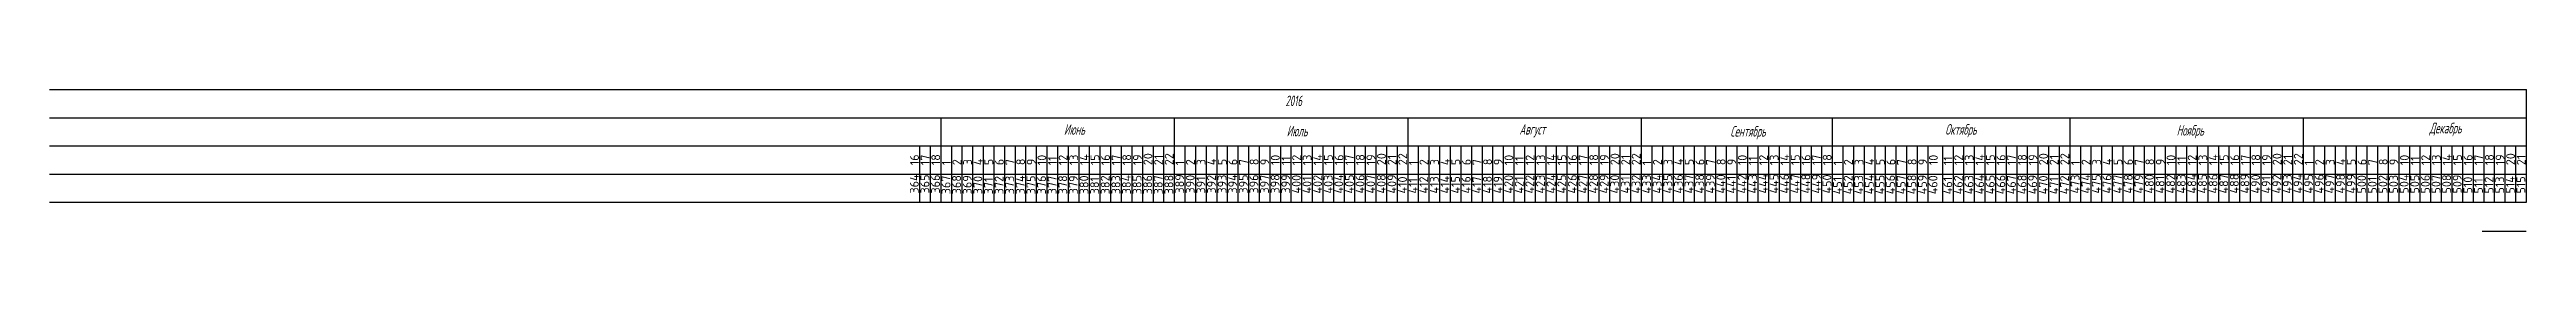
# Model space of a CAD drawing. Header units: millimetres. Extents: x 545956 to 559840, y 1708517 to 1711661.
# Drawn here: x 550183 to 552517, y 1711177 to 1711311 of the extents above; entities that cross this region are included whole.
import ezdxf

# ---------------------------------------------------------------- set-up
doc = ezdxf.new("R2010")
doc.units = ezdxf.units.MM
doc.header["$LTSCALE"] = 5
doc.layers.get('0').update_dxf_attribs({"lineweight": 30})
for name, color, linetype, lineweight in [('02 Тонкая линия', 3, 'Continuous', 25), ('ramochka', 18, 'Continuous', 50), ('text', 161, 'Continuous', 20)]:
    doc.layers.add(name, color=color, linetype=linetype, lineweight=lineweight)
doc.styles.add('GOST 2.304', font='CS_Gost2304.shx', dxfattribs={"width": 0.75, "oblique": 10})
doc.styles.get("Standard").update_dxf_attribs({"font": 'isocpeur.ttf'})

msp = doc.modelspace()

# ---------------------------------------------------------------- texts
at = {"layer": '02 Тонкая линия', "color": 7, "lineweight": 30, "char_height": 8.333, "width": 0.12, "attachment_point": 1, "rotation": 90}
for s, insert in [('{\\fISOCPEUR|b0|i0|c204|p34;16}', (550993.7, 1711239.8)), ('{\\fISOCPEUR|b0|i0|c204|p34;17}', (551003.7, 1711239.8)), ('{\\fISOCPEUR|b0|i0|c204|p34;18}', (551013.7, 1711239.8)), ('{\\fISOCPEUR|b0|i0|c204|p34;10}', (551113.7, 1711239.8)), ('{\\fISOCPEUR|b0|i0|c204|p34;12}', (551133.7, 1711239.8)), ('{\\fISOCPEUR|b0|i0|c204|p34;13}', (551143.7, 1711239.8)), ('{\\fISOCPEUR|b0|i0|c204|p34;14}', (551153.7, 1711239.8)), ('{\\fISOCPEUR|b0|i0|c204|p34;15}', (551163.7, 1711239.8)), ('{\\fISOCPEUR|b0|i0|c204|p34;16}', (551173.7, 1711239.8)), ('{\\fISOCPEUR|b0|i0|c204|p34;17}', (551183.7, 1711239.8)), ('{\\fISOCPEUR|b0|i0|c204|p34;18}', (551193.7, 1711239.8)), ('{\\fISOCPEUR|b0|i0|c204|p34;19}', (551203.7, 1711239.8)), ('{\\fISOCPEUR|b0|i0|c204|p34;20}', (551213.7, 1711239.8)), ('{\\fISOCPEUR|b0|i0|c204|p34;21}', (551223.7, 1711239.8)), ('{\\fISOCPEUR|b0|i0|c204|p34;22}', (551233.7, 1711239.8)), ('{\\fISOCPEUR|b0|i0|c204|p34;10}', (551333.7, 1711239.8)), ('{\\fISOCPEUR|b0|i0|c204|p34;12}', (551353.7, 1711239.8)), ('{\\fISOCPEUR|b0|i0|c204|p34;13}', (551363.7, 1711239.8)), ('{\\fISOCPEUR|b0|i0|c204|p34;14}', (551373.7, 1711239.8)), ('{\\fISOCPEUR|b0|i0|c204|p34;15}', (551383.7, 1711239.8)), ('{\\fISOCPEUR|b0|i0|c204|p34;16}', (551393.7, 1711239.8)), ('{\\fISOCPEUR|b0|i0|c204|p34;17}', (551403.7, 1711239.8)), ('{\\fISOCPEUR|b0|i0|c204|p34;18}', (551413.7, 1711239.8)), ('{\\fISOCPEUR|b0|i0|c204|p34;19}', (551423.7, 1711239.8)), ('{\\fISOCPEUR|b0|i0|c204|p34;20}', (551433.7, 1711239.8)), ('{\\fISOCPEUR|b0|i0|c204|p34;21}', (551443.7, 1711239.8)), ('{\\fISOCPEUR|b0|i0|c204|p34;22}', (551453.7, 1711239.8)), ('{\\fISOCPEUR|b0|i0|c204|p34;10}', (551553.7, 1711239.8)), ('{\\fISOCPEUR|b0|i0|c204|p34;12}', (551573.7, 1711239.8)), ('{\\fISOCPEUR|b0|i0|c204|p34;13}', (551583.7, 1711239.8)), ('{\\fISOCPEUR|b0|i0|c204|p34;14}', (551593.7, 1711239.8)), ('{\\fISOCPEUR|b0|i0|c204|p34;15}', (551603.7, 1711239.8)), ('{\\fISOCPEUR|b0|i0|c204|p34;16}', (551613.7, 1711239.8)), ('{\\fISOCPEUR|b0|i0|c204|p34;17}', (551623.7, 1711239.8)), ('{\\fISOCPEUR|b0|i0|c204|p34;18}', (551633.7, 1711239.8)), ('{\\fISOCPEUR|b0|i0|c204|p34;19}', (551643.7, 1711239.8)), ('{\\fISOCPEUR|b0|i0|c204|p34;20}', (551653.7, 1711239.8)), ('{\\fISOCPEUR|b0|i0|c204|p34;21}', (551663.7, 1711239.8)), ('{\\fISOCPEUR|b0|i0|c204|p34;22}', (551673.7, 1711239.8)), ('{\\fISOCPEUR|b0|i0|c204|p34;10}', (551773.7, 1711239.8)), ('{\\fISOCPEUR|b0|i0|c204|p34;12}', (551793.7, 1711239.8)), ('{\\fISOCPEUR|b0|i0|c204|p34;13}', (551803.7, 1711239.8)), ('{\\fISOCPEUR|b0|i0|c204|p34;14}', (551813.7, 1711239.8)), ('{\\fISOCPEUR|b0|i0|c204|p34;15}', (551823.7, 1711239.8)), ('{\\fISOCPEUR|b0|i0|c204|p34;16}', (551833.7, 1711239.8)), ('{\\fISOCPEUR|b0|i0|c204|p34;17}', (551843.7, 1711239.8)), ('{\\fISOCPEUR|b0|i0|c204|p34;18}', (551853.7, 1711239.8)), ('{\\fISOCPEUR|b0|i0|c204|p34;10}', (551953.7, 1711239.8)), ('{\\fISOCPEUR|b0|i0|c204|p34;12}', (551977.5, 1711239.8)), ('{\\fISOCPEUR|b0|i0|c204|p34;13}', (551987.5, 1711239.8)), ('{\\fISOCPEUR|b0|i0|c204|p34;14}', (551997.5, 1711239.8)), ('{\\fISOCPEUR|b0|i0|c204|p34;15}', (552007.5, 1711239.8)), ('{\\fISOCPEUR|b0|i0|c204|p34;16}', (552017.5, 1711239.8)), ('{\\fISOCPEUR|b0|i0|c204|p34;17}', (552027.5, 1711239.8)), ('{\\fISOCPEUR|b0|i0|c204|p34;18}', (552037.5, 1711239.8)), ('{\\fISOCPEUR|b0|i0|c204|p34;19}', (552047.5, 1711239.8)), ('{\\fISOCPEUR|b0|i0|c204|p34;20}', (552057.5, 1711239.8)), ('{\\fISOCPEUR|b0|i0|c204|p34;21}', (552067.5, 1711239.8)), ('{\\fISOCPEUR|b0|i0|c204|p34;22}', (552077.5, 1711239.8)), ('{\\fISOCPEUR|b0|i0|c204|p34;10}', (552177.6, 1711239.8)), ('{\\fISOCPEUR|b0|i0|c204|p34;12}', (552197.6, 1711239.8)), ('{\\fISOCPEUR|b0|i0|c204|p34;13}', (552207.6, 1711239.8)), ('{\\fISOCPEUR|b0|i0|c204|p34;14}', (552217.6, 1711239.8)), ('{\\fISOCPEUR|b0|i0|c204|p34;15}', (552227.6, 1711239.8)), ('{\\fISOCPEUR|b0|i0|c204|p34;16}', (552237.6, 1711239.8)), ('{\\fISOCPEUR|b0|i0|c204|p34;17}', (552247.6, 1711239.8)), ('{\\fISOCPEUR|b0|i0|c204|p34;18}', (552257.6, 1711239.8)), ('{\\fISOCPEUR|b0|i0|c204|p34;19}', (552267.6, 1711239.8)), ('{\\fISOCPEUR|b0|i0|c204|p34;20}', (552277.6, 1711239.8)), ('{\\fISOCPEUR|b0|i0|c204|p34;21}', (552287.6, 1711239.8)), ('{\\fISOCPEUR|b0|i0|c204|p34;22}', (552297.6, 1711239.8)), ('{\\fISOCPEUR|b0|i0|c204|p34;10}', (552397.6, 1711239.8)), ('{\\fISOCPEUR|b0|i0|c204|p34;12}', (552417.6, 1711239.8)), ('{\\fISOCPEUR|b0|i0|c204|p34;13}', (552427.6, 1711239.8)), ('{\\fISOCPEUR|b0|i0|c204|p34;14}', (552437.6, 1711239.8)), ('{\\fISOCPEUR|b0|i0|c204|p34;15}', (552447.6, 1711239.8)), ('{\\fISOCPEUR|b0|i0|c204|p34;16}', (552457.6, 1711239.8)), ('{\\fISOCPEUR|b0|i0|c204|p34;17}', (552467.6, 1711239.8)), ('{\\fISOCPEUR|b0|i0|c204|p34;18}', (552477.6, 1711239.8)), ('{\\fISOCPEUR|b0|i0|c204|p34;19}', (552487.6, 1711239.8)), ('{\\fISOCPEUR|b0|i0|c204|p34;20}', (552497.6, 1711239.8)), ('{\\fISOCPEUR|b0|i0|c204|p34;21}', (552507.6, 1711239.8)), ('{\\fISOCPEUR|b0|i0|c204|p34;364}', (550993.5, 1711213)), ('{\\fISOCPEUR|b0|i0|c204|p34;365}', (551003.5, 1711213)), ('{\\fISOCPEUR|b0|i0|c204|p34;366}', (551013.5, 1711213)), ('{\\fISOCPEUR|b0|i0|c204|p34;367}', (551023.4, 1711212.3)), ('{\\fISOCPEUR|b0|i0|c204|p34;1}', (551023.7, 1711239.8)), ('{\\fISOCPEUR|b0|i0|c204|p34;368}', (551033.4, 1711212.3)), ('{\\fISOCPEUR|b0|i0|c204|p34;2}', (551033.7, 1711239.8)), ('{\\fISOCPEUR|b0|i0|c204|p34;369}', (551043.4, 1711212.3)), ('{\\fISOCPEUR|b0|i0|c204|p34;3}', (551043.7, 1711239.8)), ('{\\fISOCPEUR|b0|i0|c204|p34;370}', (551053.4, 1711212.3)), ('{\\fISOCPEUR|b0|i0|c204|p34;4}', (551053.7, 1711239.8)), ('{\\fISOCPEUR|b0|i0|c204|p34;371}', (551063.4, 1711212.3)), ('{\\fISOCPEUR|b0|i0|c204|p34;5}', (551063.7, 1711239.8)), ('{\\fISOCPEUR|b0|i0|c204|p34;372}', (551073.4, 1711212.3)), ('{\\fISOCPEUR|b0|i0|c204|p34;6}', (551073.7, 1711239.8)), ('{\\fISOCPEUR|b0|i0|c204|p34;373}', (551083.4, 1711212.3)), ('{\\fISOCPEUR|b0|i0|c204|p34;7}', (551083.7, 1711239.8)), ('{\\fISOCPEUR|b0|i0|c204|p34;374}', (551093.4, 1711212.3)), ('{\\fISOCPEUR|b0|i0|c204|p34;8}', (551093.7, 1711239.8)), ('{\\fISOCPEUR|b0|i0|c204|p34;375}', (551103.4, 1711212.3)), ('{\\fISOCPEUR|b0|i0|c204|p34;9}', (551103.7, 1711239.8)), ('{\\fISOCPEUR|b0|i0|c204|p34;376}', (551113.4, 1711212.3)), ('{\\fISOCPEUR|b0|i0|c204|p34;377}', (551123.4, 1711212.3)), ('{\\fISOCPEUR|b0|i0|c204|p34;11}', (551123.7, 1711239.8)), ('{\\fISOCPEUR|b0|i0|c204|p34;378}', (551133.4, 1711212.3)), ('{\\fISOCPEUR|b0|i0|c204|p34;379}', (551143.4, 1711212.3)), ('{\\fISOCPEUR|b0|i0|c204|p34;380}', (551153.4, 1711212.3)), ('{\\fISOCPEUR|b0|i0|c204|p34;381}', (551163.4, 1711212.3)), ('{\\fISOCPEUR|b0|i0|c204|p34;382}', (551173.4, 1711212.3)), ('{\\fISOCPEUR|b0|i0|c204|p34;383}', (551183.4, 1711212.3)), ('{\\fISOCPEUR|b0|i0|c204|p34;384}', (551193.4, 1711212.3)), ('{\\fISOCPEUR|b0|i0|c204|p34;385}', (551203.4, 1711212.3)), ('{\\fISOCPEUR|b0|i0|c204|p34;386}', (551213.4, 1711212.3)), ('{\\fISOCPEUR|b0|i0|c204|p34;387}', (551223.4, 1711212.3)), ('{\\fISOCPEUR|b0|i0|c204|p34;388}', (551233.4, 1711212.3)), ('{\\fISOCPEUR|b0|i0|c204|p34;389}', (551243.5, 1711213)), ('{\\fISOCPEUR|b0|i0|c204|p34;1}', (551243.7, 1711239.8)), ('{\\fISOCPEUR|b0|i0|c204|p34;390}', (551253.5, 1711213)), ('{\\fISOCPEUR|b0|i0|c204|p34;2}', (551253.7, 1711239.8)), ('{\\fISOCPEUR|b0|i0|c204|p34;391}', (551263.5, 1711213)), ('{\\fISOCPEUR|b0|i0|c204|p34;3}', (551263.7, 1711239.8)), ('{\\fISOCPEUR|b0|i0|c204|p34;392}', (551273.5, 1711213)), ('{\\fISOCPEUR|b0|i0|c204|p34;4}', (551273.7, 1711239.8)), ('{\\fISOCPEUR|b0|i0|c204|p34;393}', (551283.5, 1711213)), ('{\\fISOCPEUR|b0|i0|c204|p34;5}', (551283.7, 1711239.8)), ('{\\fISOCPEUR|b0|i0|c204|p34;394}', (551293.5, 1711213)), ('{\\fISOCPEUR|b0|i0|c204|p34;6}', (551293.7, 1711239.8)), ('{\\fISOCPEUR|b0|i0|c204|p34;395}', (551303.5, 1711213)), ('{\\fISOCPEUR|b0|i0|c204|p34;7}', (551303.7, 1711239.8)), ('{\\fISOCPEUR|b0|i0|c204|p34;396}', (551313.5, 1711213)), ('{\\fISOCPEUR|b0|i0|c204|p34;8}', (551313.7, 1711239.8)), ('{\\fISOCPEUR|b0|i0|c204|p34;397}', (551323.5, 1711213)), ('{\\fISOCPEUR|b0|i0|c204|p34;9}', (551323.7, 1711239.8)), ('{\\fISOCPEUR|b0|i0|c204|p34;398}', (551333.5, 1711213)), ('{\\fISOCPEUR|b0|i0|c204|p34;399}', (551343.5, 1711213)), ('{\\fISOCPEUR|b0|i0|c204|p34;11}', (551343.7, 1711239.8)), ('{\\fISOCPEUR|b0|i0|c204|p34;400}', (551353.5, 1711213)), ('{\\fISOCPEUR|b0|i0|c204|p34;401}', (551363.5, 1711213)), ('{\\fISOCPEUR|b0|i0|c204|p34;402}', (551373.5, 1711213)), ('{\\fISOCPEUR|b0|i0|c204|p34;403}', (551383.5, 1711213)), ('{\\fISOCPEUR|b0|i0|c204|p34;404}', (551393.5, 1711213)), ('{\\fISOCPEUR|b0|i0|c204|p34;405}', (551403.5, 1711213)), ('{\\fISOCPEUR|b0|i0|c204|p34;406}', (551413.5, 1711213)), ('{\\fISOCPEUR|b0|i0|c204|p34;407}', (551423.5, 1711213)), ('{\\fISOCPEUR|b0|i0|c204|p34;408}', (551433.5, 1711213)), ('{\\fISOCPEUR|b0|i0|c204|p34;409}', (551443.5, 1711213)), ('{\\fISOCPEUR|b0|i0|c204|p34;410}', (551453.5, 1711213)), ('{\\fISOCPEUR|b0|i0|c204|p34;411}', (551463.5, 1711213)), ('{\\fISOCPEUR|b0|i0|c204|p34;1}', (551463.7, 1711239.8)), ('{\\fISOCPEUR|b0|i0|c204|p34;412}', (551473.5, 1711213)), ('{\\fISOCPEUR|b0|i0|c204|p34;2}', (551473.7, 1711239.8)), ('{\\fISOCPEUR|b0|i0|c204|p34;413}', (551483.5, 1711213)), ('{\\fISOCPEUR|b0|i0|c204|p34;3}', (551483.7, 1711239.8)), ('{\\fISOCPEUR|b0|i0|c204|p34;414}', (551493.5, 1711213)), ('{\\fISOCPEUR|b0|i0|c204|p34;4}', (551493.7, 1711239.8)), ('{\\fISOCPEUR|b0|i0|c204|p34;415}', (551503.5, 1711213)), ('{\\fISOCPEUR|b0|i0|c204|p34;5}', (551503.7, 1711239.8)), ('{\\fISOCPEUR|b0|i0|c204|p34;416}', (551513.5, 1711213)), ('{\\fISOCPEUR|b0|i0|c204|p34;6}', (551513.7, 1711239.8)), ('{\\fISOCPEUR|b0|i0|c204|p34;417}', (551523.5, 1711213)), ('{\\fISOCPEUR|b0|i0|c204|p34;7}', (551523.7, 1711239.8)), ('{\\fISOCPEUR|b0|i0|c204|p34;418}', (551533.5, 1711213)), ('{\\fISOCPEUR|b0|i0|c204|p34;8}', (551533.7, 1711239.8)), ('{\\fISOCPEUR|b0|i0|c204|p34;419}', (551543.5, 1711213)), ('{\\fISOCPEUR|b0|i0|c204|p34;9}', (551543.7, 1711239.8)), ('{\\fISOCPEUR|b0|i0|c204|p34;420}', (551553.5, 1711213)), ('{\\fISOCPEUR|b0|i0|c204|p34;421}', (551563.5, 1711213)), ('{\\fISOCPEUR|b0|i0|c204|p34;11}', (551563.7, 1711239.8)), ('{\\fISOCPEUR|b0|i0|c204|p34;422}', (551573.5, 1711213)), ('{\\fISOCPEUR|b0|i0|c204|p34;423}', (551583.5, 1711213)), ('{\\fISOCPEUR|b0|i0|c204|p34;424}', (551593.5, 1711213)), ('{\\fISOCPEUR|b0|i0|c204|p34;425}', (551603.5, 1711213)), ('{\\fISOCPEUR|b0|i0|c204|p34;426}', (551613.5, 1711213)), ('{\\fISOCPEUR|b0|i0|c204|p34;427}', (551623.5, 1711213)), ('{\\fISOCPEUR|b0|i0|c204|p34;428}', (551633.5, 1711213)), ('{\\fISOCPEUR|b0|i0|c204|p34;429}', (551643.5, 1711213)), ('{\\fISOCPEUR|b0|i0|c204|p34;430}', (551653.5, 1711213)), ('{\\fISOCPEUR|b0|i0|c204|p34;431}', (551663.5, 1711213)), ('{\\fISOCPEUR|b0|i0|c204|p34;432}', (551673.5, 1711213)), ('{\\fISOCPEUR|b0|i0|c204|p34;433}', (551683.5, 1711213)), ('{\\fISOCPEUR|b0|i0|c204|p34;1}', (551683.7, 1711239.8)), ('{\\fISOCPEUR|b0|i0|c204|p34;434}', (551693.5, 1711213)), ('{\\fISOCPEUR|b0|i0|c204|p34;2}', (551693.7, 1711239.8)), ('{\\fISOCPEUR|b0|i0|c204|p34;435}', (551703.5, 1711213)), ('{\\fISOCPEUR|b0|i0|c204|p34;3}', (551703.7, 1711239.8)), ('{\\fISOCPEUR|b0|i0|c204|p34;436}', (551713.5, 1711213)), ('{\\fISOCPEUR|b0|i0|c204|p34;4}', (551713.7, 1711239.8)), ('{\\fISOCPEUR|b0|i0|c204|p34;437}', (551723.5, 1711213)), ('{\\fISOCPEUR|b0|i0|c204|p34;5}', (551723.7, 1711239.8)), ('{\\fISOCPEUR|b0|i0|c204|p34;438}', (551733.5, 1711213)), ('{\\fISOCPEUR|b0|i0|c204|p34;6}', (551733.7, 1711239.8)), ('{\\fISOCPEUR|b0|i0|c204|p34;439}', (551743.5, 1711213)), ('{\\fISOCPEUR|b0|i0|c204|p34;7}', (551743.7, 1711239.8)), ('{\\fISOCPEUR|b0|i0|c204|p34;440}', (551753.5, 1711213)), ('{\\fISOCPEUR|b0|i0|c204|p34;8}', (551753.7, 1711239.8)), ('{\\fISOCPEUR|b0|i0|c204|p34;441}', (551763.5, 1711213)), ('{\\fISOCPEUR|b0|i0|c204|p34;9}', (551763.7, 1711239.8)), ('{\\fISOCPEUR|b0|i0|c204|p34;442}', (551773.5, 1711213)), ('{\\fISOCPEUR|b0|i0|c204|p34;443}', (551783.5, 1711213)), ('{\\fISOCPEUR|b0|i0|c204|p34;11}', (551783.7, 1711239.8)), ('{\\fISOCPEUR|b0|i0|c204|p34;444}', (551793.5, 1711213)), ('{\\fISOCPEUR|b0|i0|c204|p34;445}', (551803.5, 1711213)), ('{\\fISOCPEUR|b0|i0|c204|p34;446}', (551813.5, 1711213)), ('{\\fISOCPEUR|b0|i0|c204|p34;447}', (551823.5, 1711213)), ('{\\fISOCPEUR|b0|i0|c204|p34;448}', (551833.5, 1711213)), ('{\\fISOCPEUR|b0|i0|c204|p34;449}', (551843.5, 1711213)), ('{\\fISOCPEUR|b0|i0|c204|p34;450}', (551853.5, 1711213)), ('{\\fISOCPEUR|b0|i0|c204|p34;451}', (551863.4, 1711212.3)), ('{\\fISOCPEUR|b0|i0|c204|p34;1}', (551863.7, 1711239.8)), ('{\\fISOCPEUR|b0|i0|c204|p34;452}', (551873.4, 1711212.3)), ('{\\fISOCPEUR|b0|i0|c204|p34;2}', (551873.7, 1711239.8)), ('{\\fISOCPEUR|b0|i0|c204|p34;453}', (551883.4, 1711212.3)), ('{\\fISOCPEUR|b0|i0|c204|p34;3}', (551883.7, 1711239.8)), ('{\\fISOCPEUR|b0|i0|c204|p34;454}', (551893.4, 1711212.3)), ('{\\fISOCPEUR|b0|i0|c204|p34;4}', (551893.7, 1711239.8)), ('{\\fISOCPEUR|b0|i0|c204|p34;455}', (551903.4, 1711212.3)), ('{\\fISOCPEUR|b0|i0|c204|p34;5}', (551903.7, 1711239.8)), ('{\\fISOCPEUR|b0|i0|c204|p34;456}', (551913.4, 1711212.3)), ('{\\fISOCPEUR|b0|i0|c204|p34;6}', (551913.7, 1711239.8)), ('{\\fISOCPEUR|b0|i0|c204|p34;457}', (551923.4, 1711212.3)), ('{\\fISOCPEUR|b0|i0|c204|p34;7}', (551923.7, 1711239.8)), ('{\\fISOCPEUR|b0|i0|c204|p34;458}', (551933.4, 1711212.3)), ('{\\fISOCPEUR|b0|i0|c204|p34;8}', (551933.7, 1711239.8)), ('{\\fISOCPEUR|b0|i0|c204|p34;459}', (551943.4, 1711212.3)), ('{\\fISOCPEUR|b0|i0|c204|p34;9}', (551943.7, 1711239.8)), ('{\\fISOCPEUR|b0|i0|c204|p34;460}', (551953.4, 1711212.3)), ('{\\fISOCPEUR|b0|i0|c204|p34;461}', (551967.3, 1711212.3)), ('{\\fISOCPEUR|b0|i0|c204|p34;11}', (551967.5, 1711239.8)), ('{\\fISOCPEUR|b0|i0|c204|p34;462}', (551977.3, 1711212.3)), ('{\\fISOCPEUR|b0|i0|c204|p34;463}', (551987.3, 1711212.3)), ('{\\fISOCPEUR|b0|i0|c204|p34;464}', (551997.3, 1711212.3)), ('{\\fISOCPEUR|b0|i0|c204|p34;465}', (552007.3, 1711212.3)), ('{\\fISOCPEUR|b0|i0|c204|p34;466}', (552017.3, 1711212.3)), ('{\\fISOCPEUR|b0|i0|c204|p34;467}', (552027.3, 1711212.3)), ('{\\fISOCPEUR|b0|i0|c204|p34;468}', (552037.3, 1711212.3)), ('{\\fISOCPEUR|b0|i0|c204|p34;469}', (552047.3, 1711212.3)), ('{\\fISOCPEUR|b0|i0|c204|p34;470}', (552057.3, 1711212.3)), ('{\\fISOCPEUR|b0|i0|c204|p34;471}', (552067.3, 1711212.3)), ('{\\fISOCPEUR|b0|i0|c204|p34;472}', (552077.3, 1711212.3)), ('{\\fISOCPEUR|b0|i0|c204|p34;473}', (552087.3, 1711213)), ('{\\fISOCPEUR|b0|i0|c204|p34;1}', (552087.6, 1711239.8)), ('{\\fISOCPEUR|b0|i0|c204|p34;474}', (552097.3, 1711213)), ('{\\fISOCPEUR|b0|i0|c204|p34;2}', (552097.6, 1711239.8)), ('{\\fISOCPEUR|b0|i0|c204|p34;475}', (552107.3, 1711213)), ('{\\fISOCPEUR|b0|i0|c204|p34;3}', (552107.6, 1711239.8)), ('{\\fISOCPEUR|b0|i0|c204|p34;476}', (552117.3, 1711213)), ('{\\fISOCPEUR|b0|i0|c204|p34;4}', (552117.6, 1711239.8)), ('{\\fISOCPEUR|b0|i0|c204|p34;477}', (552127.3, 1711213)), ('{\\fISOCPEUR|b0|i0|c204|p34;5}', (552127.6, 1711239.8)), ('{\\fISOCPEUR|b0|i0|c204|p34;478}', (552137.3, 1711213)), ('{\\fISOCPEUR|b0|i0|c204|p34;6}', (552137.6, 1711239.8)), ('{\\fISOCPEUR|b0|i0|c204|p34;479}', (552147.3, 1711213)), ('{\\fISOCPEUR|b0|i0|c204|p34;7}', (552147.6, 1711239.8)), ('{\\fISOCPEUR|b0|i0|c204|p34;480}', (552157.3, 1711213)), ('{\\fISOCPEUR|b0|i0|c204|p34;8}', (552157.6, 1711239.8)), ('{\\fISOCPEUR|b0|i0|c204|p34;481}', (552167.3, 1711213)), ('{\\fISOCPEUR|b0|i0|c204|p34;9}', (552167.6, 1711239.8)), ('{\\fISOCPEUR|b0|i0|c204|p34;482}', (552177.3, 1711213)), ('{\\fISOCPEUR|b0|i0|c204|p34;483}', (552187.3, 1711213)), ('{\\fISOCPEUR|b0|i0|c204|p34;11}', (552187.6, 1711239.8)), ('{\\fISOCPEUR|b0|i0|c204|p34;484}', (552197.3, 1711213)), ('{\\fISOCPEUR|b0|i0|c204|p34;485}', (552207.3, 1711213)), ('{\\fISOCPEUR|b0|i0|c204|p34;486}', (552217.3, 1711213)), ('{\\fISOCPEUR|b0|i0|c204|p34;487}', (552227.3, 1711213)), ('{\\fISOCPEUR|b0|i0|c204|p34;488}', (552237.3, 1711213)), ('{\\fISOCPEUR|b0|i0|c204|p34;489}', (552247.3, 1711213)), ('{\\fISOCPEUR|b0|i0|c204|p34;490}', (552257.3, 1711213)), ('{\\fISOCPEUR|b0|i0|c204|p34;491}', (552267.3, 1711213)), ('{\\fISOCPEUR|b0|i0|c204|p34;492}', (552277.3, 1711213)), ('{\\fISOCPEUR|b0|i0|c204|p34;493}', (552287.3, 1711213)), ('{\\fISOCPEUR|b0|i0|c204|p34;494}', (552297.3, 1711213)), ('{\\fISOCPEUR|b0|i0|c204|p34;495}', (552307.3, 1711213)), ('{\\fISOCPEUR|b0|i0|c204|p34;1}', (552307.6, 1711239.8)), ('{\\fISOCPEUR|b0|i0|c204|p34;496}', (552317.3, 1711213)), ('{\\fISOCPEUR|b0|i0|c204|p34;2}', (552317.6, 1711239.8)), ('{\\fISOCPEUR|b0|i0|c204|p34;497}', (552327.3, 1711213)), ('{\\fISOCPEUR|b0|i0|c204|p34;3}', (552327.6, 1711239.8)), ('{\\fISOCPEUR|b0|i0|c204|p34;498}', (552337.3, 1711213)), ('{\\fISOCPEUR|b0|i0|c204|p34;4}', (552337.6, 1711239.8)), ('{\\fISOCPEUR|b0|i0|c204|p34;499}', (552347.3, 1711213)), ('{\\fISOCPEUR|b0|i0|c204|p34;5}', (552347.6, 1711239.8)), ('{\\fISOCPEUR|b0|i0|c204|p34;500}', (552357.3, 1711213)), ('{\\fISOCPEUR|b0|i0|c204|p34;6}', (552357.6, 1711239.8)), ('{\\fISOCPEUR|b0|i0|c204|p34;501}', (552367.3, 1711213)), ('{\\fISOCPEUR|b0|i0|c204|p34;7}', (552367.6, 1711239.8)), ('{\\fISOCPEUR|b0|i0|c204|p34;502}', (552377.3, 1711213)), ('{\\fISOCPEUR|b0|i0|c204|p34;8}', (552377.6, 1711239.8)), ('{\\fISOCPEUR|b0|i0|c204|p34;503}', (552387.3, 1711213)), ('{\\fISOCPEUR|b0|i0|c204|p34;9}', (552387.6, 1711239.8)), ('{\\fISOCPEUR|b0|i0|c204|p34;504}', (552397.3, 1711213)), ('{\\fISOCPEUR|b0|i0|c204|p34;505}', (552407.3, 1711213)), ('{\\fISOCPEUR|b0|i0|c204|p34;11}', (552407.6, 1711239.8)), ('{\\fISOCPEUR|b0|i0|c204|p34;506}', (552417.3, 1711213)), ('{\\fISOCPEUR|b0|i0|c204|p34;507}', (552427.3, 1711213)), ('{\\fISOCPEUR|b0|i0|c204|p34;508}', (552437.3, 1711213)), ('{\\fISOCPEUR|b0|i0|c204|p34;509}', (552447.3, 1711213)), ('{\\fISOCPEUR|b0|i0|c204|p34;510}', (552457.3, 1711213)), ('{\\fISOCPEUR|b0|i0|c204|p34;511}', (552467.3, 1711213)), ('{\\fISOCPEUR|b0|i0|c204|p34;512}', (552477.3, 1711213)), ('{\\fISOCPEUR|b0|i0|c204|p34;513}', (552487.3, 1711213)), ('{\\fISOCPEUR|b0|i0|c204|p34;514}', (552497.3, 1711213)), ('{\\fISOCPEUR|b0|i0|c204|p34;515}', (552507.3, 1711213))]:
    msp.add_mtext(s, dxfattribs=dict(at, insert=insert))
at = {"layer": 'text', "color": 7, "lineweight": 30, "ltscale": 0.5, "insert": (551355.3, 1711300.6), "char_height": 10, "width": 660, "attachment_point": 5, "style": 'GOST 2.304'}
msp.add_mtext('2016', dxfattribs=at)
at = {"layer": 'text', "color": 7, "ltscale": 0.5, "char_height": 10, "width": 110, "attachment_point": 5, "style": 'GOST 2.304'}
for s, insert in [('{\\Q15;Июнь}', (551148.5, 1711273.6)), ('{\\Q15;Июль}', (551358.3, 1711272.1)), ('{\\Q15;Август}', (551580, 1711272.4)), ('{\\Q15;Сентябрь}', (551783.2, 1711270.5)), ('{\\Q15;Октябрь}', (551983.8, 1711272.3)), ('{\\Q15;Ноябрь}', (552199.9, 1711271.4)), ('{\\Q15;Декабрь}', (552440.4, 1711273.5))]:
    msp.add_mtext(s, dxfattribs=dict(at, insert=insert))

# ---------------------------------------------------------------- linework, layer by layer
at = {"color": 7, "linetype": 'ByBlock', "lineweight": 30, "ltscale": 0.4}
for p, q in [((550182.9, 1711311.3), (551022.9, 1711311.3)), ((551022.9, 1711311.3), (551682.9, 1711311.3)), ((551682.9, 1711311.3), (552516.7, 1711311.3)), ((550182.9, 1711284.7), (551022.9, 1711284.7)), ((551022.9, 1711284.7), (551682.9, 1711284.7)), ((551242.9, 1711258), (551242.9, 1711284.7)), ((551682.9, 1711284.7), (552516.7, 1711284.7)), ((552086.7, 1711258), (552086.7, 1711284.7)), ((550182.9, 1711258), (551022.9, 1711258)), ((551022.9, 1711258), (551862.9, 1711258)), ((551862.9, 1711258), (552516.7, 1711258)), ((551913.8, 1711258), (552516.7, 1711258)), ((550182.9, 1711231.3), (552516.7, 1711231.3)), ((550182.9, 1711204.7), (551022.9, 1711204.7)), ((551022.9, 1711204.7), (551682.9, 1711204.7)), ((551682.9, 1711204.7), (552516.7, 1711204.7)), ((551733.8, 1711204.7), (552516.7, 1711204.7))]:
    msp.add_line(p, q, dxfattribs=at)
at = {"ltscale": 0.4}
msp.add_line((552516.3, 1711177.2), (552475.1, 1711177.2), dxfattribs=at)
at = {"layer": 'ramochka', "color": 7, "lineweight": 30}
for p, q in [((552516.7, 1711204.7), (552516.7, 1711311.3)), ((551022.9, 1711204.7), (551022.9, 1711284.7)), ((551022.9, 1711204.7), (551022.9, 1711284.7)), ((551462.9, 1711204.7), (551462.9, 1711284.7)), ((551682.9, 1711204.7), (551682.9, 1711284.7)), ((551862.9, 1711204.7), (551862.9, 1711284.7)), ((551862.9, 1711204.7), (551862.9, 1711284.7)), ((552306.7, 1711204.7), (552306.7, 1711284.7)), ((551002.9, 1711204.7), (551002.9, 1711258)), ((551012.9, 1711204.7), (551012.9, 1711258)), ((551022.9, 1711204.7), (551022.9, 1711258)), ((551032.9, 1711204.7), (551032.9, 1711258)), ((551042.9, 1711204.7), (551042.9, 1711258)), ((551052.9, 1711204.7), (551052.9, 1711258)), ((551062.9, 1711204.7), (551062.9, 1711258)), ((551072.9, 1711204.7), (551072.9, 1711258)), ((551082.9, 1711204.7), (551082.9, 1711258)), ((551092.9, 1711204.7), (551092.9, 1711258)), ((551102.9, 1711204.7), (551102.9, 1711258)), ((551102.9, 1711204.7), (551102.9, 1711258)), ((551112.9, 1711204.7), (551112.9, 1711258)), ((551122.9, 1711204.7), (551122.9, 1711258)), ((551132.9, 1711204.7), (551132.9, 1711258)), ((551142.9, 1711204.7), (551142.9, 1711258)), ((551152.9, 1711204.7), (551152.9, 1711258)), ((551162.9, 1711204.7), (551162.9, 1711258)), ((551172.9, 1711204.7), (551172.9, 1711258)), ((551182.9, 1711204.7), (551182.9, 1711258)), ((551192.9, 1711204.7), (551192.9, 1711258)), ((551202.9, 1711204.7), (551202.9, 1711258)), ((551212.9, 1711204.7), (551212.9, 1711258)), ((551222.9, 1711204.7), (551222.9, 1711258)), ((551232.9, 1711204.7), (551232.9, 1711258)), ((551242.9, 1711204.7), (551242.9, 1711258)), ((551252.9, 1711204.7), (551252.9, 1711258)), ((551262.9, 1711204.7), (551262.9, 1711258)), ((551272.9, 1711204.7), (551272.9, 1711258)), ((551282.9, 1711204.7), (551282.9, 1711258)), ((551292.9, 1711204.7), (551292.9, 1711258)), ((551302.9, 1711204.7), (551302.9, 1711258)), ((551312.9, 1711204.7), (551312.9, 1711258)), ((551322.9, 1711204.7), (551322.9, 1711258)), ((551322.9, 1711204.7), (551322.9, 1711258)), ((551332.9, 1711204.7), (551332.9, 1711258)), ((551342.9, 1711204.7), (551342.9, 1711258)), ((551352.9, 1711204.7), (551352.9, 1711258)), ((551362.9, 1711204.7), (551362.9, 1711258)), ((551372.9, 1711204.7), (551372.9, 1711258)), ((551382.9, 1711204.7), (551382.9, 1711258)), ((551392.9, 1711204.7), (551392.9, 1711258)), ((551402.9, 1711204.7), (551402.9, 1711258)), ((551412.9, 1711204.7), (551412.9, 1711258)), ((551422.9, 1711204.7), (551422.9, 1711258)), ((551432.9, 1711204.7), (551432.9, 1711258)), ((551442.9, 1711204.7), (551442.9, 1711258)), ((551452.9, 1711204.7), (551452.9, 1711258)), ((551462.9, 1711204.7), (551462.9, 1711258)), ((551472.9, 1711204.7), (551472.9, 1711258)), ((551482.9, 1711204.7), (551482.9, 1711258)), ((551492.9, 1711204.7), (551492.9, 1711258)), ((551502.9, 1711204.7), (551502.9, 1711258)), ((551512.9, 1711204.7), (551512.9, 1711258)), ((551522.9, 1711204.7), (551522.9, 1711258)), ((551532.9, 1711204.7), (551532.9, 1711258)), ((551542.9, 1711204.7), (551542.9, 1711258)), ((551542.9, 1711204.7), (551542.9, 1711258)), ((551552.9, 1711204.7), (551552.9, 1711258)), ((551562.9, 1711204.7), (551562.9, 1711258)), ((551572.9, 1711204.7), (551572.9, 1711258)), ((551582.9, 1711204.7), (551582.9, 1711258)), ((551592.9, 1711204.7), (551592.9, 1711258)), ((551602.9, 1711204.7), (551602.9, 1711258)), ((551612.9, 1711204.7), (551612.9, 1711258)), ((551622.9, 1711204.7), (551622.9, 1711258)), ((551632.9, 1711204.7), (551632.9, 1711258)), ((551642.9, 1711204.7), (551642.9, 1711258)), ((551652.9, 1711204.7), (551652.9, 1711258)), ((551662.9, 1711204.7), (551662.9, 1711258)), ((551672.9, 1711204.7), (551672.9, 1711258)), ((551692.9, 1711204.7), (551692.9, 1711258)), ((551702.9, 1711204.7), (551702.9, 1711258)), ((551712.9, 1711204.7), (551712.9, 1711258)), ((551722.9, 1711204.7), (551722.9, 1711258)), ((551732.9, 1711204.7), (551732.9, 1711258)), ((551742.9, 1711204.7), (551742.9, 1711258)), ((551752.9, 1711204.7), (551752.9, 1711258)), ((551762.9, 1711204.7), (551762.9, 1711258)), ((551762.9, 1711204.7), (551762.9, 1711258)), ((551772.9, 1711204.7), (551772.9, 1711258)), ((551782.9, 1711204.7), (551782.9, 1711258)), ((551792.9, 1711204.7), (551792.9, 1711258)), ((551802.9, 1711204.7), (551802.9, 1711258)), ((551812.9, 1711204.7), (551812.9, 1711258)), ((551822.9, 1711204.7), (551822.9, 1711258)), ((551832.9, 1711204.7), (551832.9, 1711258)), ((551842.9, 1711204.7), (551842.9, 1711258)), ((551852.9, 1711204.7), (551852.9, 1711258)), ((551862.9, 1711204.7), (551862.9, 1711258)), ((551872.9, 1711204.7), (551872.9, 1711258)), ((551882.9, 1711204.7), (551882.9, 1711258)), ((551892.9, 1711204.7), (551892.9, 1711258)), ((551902.9, 1711204.7), (551902.9, 1711258)), ((551912.9, 1711204.7), (551912.9, 1711258)), ((551922.9, 1711204.7), (551922.9, 1711258)), ((551932.9, 1711204.7), (551932.9, 1711258)), ((551942.9, 1711204.7), (551942.9, 1711258)), ((551942.9, 1711204.7), (551942.9, 1711258)), ((551952.9, 1711204.7), (551952.9, 1711258)), ((551966.7, 1711204.7), (551966.7, 1711258)), ((551976.7, 1711204.7), (551976.7, 1711258)), ((551986.7, 1711204.7), (551986.7, 1711258)), ((551996.7, 1711204.7), (551996.7, 1711258)), ((552006.7, 1711204.7), (552006.7, 1711258)), ((552016.7, 1711204.7), (552016.7, 1711258)), ((552026.7, 1711204.7), (552026.7, 1711258)), ((552036.7, 1711204.7), (552036.7, 1711258)), ((552046.7, 1711204.7), (552046.7, 1711258)), ((552056.7, 1711204.7), (552056.7, 1711258)), ((552066.7, 1711204.7), (552066.7, 1711258)), ((552076.7, 1711204.7), (552076.7, 1711258)), ((552086.7, 1711204.7), (552086.7, 1711258)), ((552096.7, 1711204.7), (552096.7, 1711258)), ((552106.7, 1711204.7), (552106.7, 1711258)), ((552116.7, 1711204.7), (552116.7, 1711258)), ((552126.7, 1711204.7), (552126.7, 1711258)), ((552136.7, 1711204.7), (552136.7, 1711258)), ((552146.7, 1711204.7), (552146.7, 1711258)), ((552156.7, 1711204.7), (552156.7, 1711258)), ((552166.7, 1711204.7), (552166.7, 1711258)), ((552166.7, 1711204.7), (552166.7, 1711258)), ((552176.7, 1711204.7), (552176.7, 1711258)), ((552186.7, 1711204.7), (552186.7, 1711258)), ((552196.7, 1711204.7), (552196.7, 1711258)), ((552206.7, 1711204.7), (552206.7, 1711258)), ((552216.7, 1711204.7), (552216.7, 1711258)), ((552226.7, 1711204.7), (552226.7, 1711258)), ((552236.7, 1711204.7), (552236.7, 1711258)), ((552246.7, 1711204.7), (552246.7, 1711258)), ((552256.7, 1711204.7), (552256.7, 1711258)), ((552266.7, 1711204.7), (552266.7, 1711258)), ((552276.7, 1711204.7), (552276.7, 1711258)), ((552286.7, 1711204.7), (552286.7, 1711258)), ((552296.7, 1711204.7), (552296.7, 1711258)), ((552306.7, 1711204.7), (552306.7, 1711258)), ((552316.7, 1711204.7), (552316.7, 1711258)), ((552326.7, 1711204.7), (552326.7, 1711258)), ((552336.7, 1711204.7), (552336.7, 1711258)), ((552346.7, 1711204.7), (552346.7, 1711258)), ((552356.7, 1711204.7), (552356.7, 1711258)), ((552366.7, 1711204.7), (552366.7, 1711258)), ((552376.7, 1711204.7), (552376.7, 1711258)), ((552386.7, 1711204.7), (552386.7, 1711258)), ((552386.7, 1711204.7), (552386.7, 1711258)), ((552396.7, 1711204.7), (552396.7, 1711258)), ((552406.7, 1711204.7), (552406.7, 1711258)), ((552416.7, 1711204.7), (552416.7, 1711258)), ((552426.7, 1711204.7), (552426.7, 1711258)), ((552436.7, 1711204.7), (552436.7, 1711258)), ((552446.7, 1711204.7), (552446.7, 1711258)), ((552456.7, 1711204.7), (552456.7, 1711258)), ((552466.7, 1711204.7), (552466.7, 1711258)), ((552476.7, 1711204.7), (552476.7, 1711258)), ((552486.7, 1711204.7), (552486.7, 1711258)), ((552496.7, 1711204.7), (552496.7, 1711258)), ((552506.7, 1711204.7), (552506.7, 1711258)), ((552516.7, 1711204.7), (552516.7, 1711258))]:
    msp.add_line(p, q, dxfattribs=at)

msp.set_redraw_order([(e.dxf.handle, doc.entitydb.next_handle()) for e in msp.query("TEXT MTEXT ATTDEF DIMENSION ARC_DIMENSION")])  # texts and dimensions are drawn at this point

doc.saveas('drawing.dxf')
